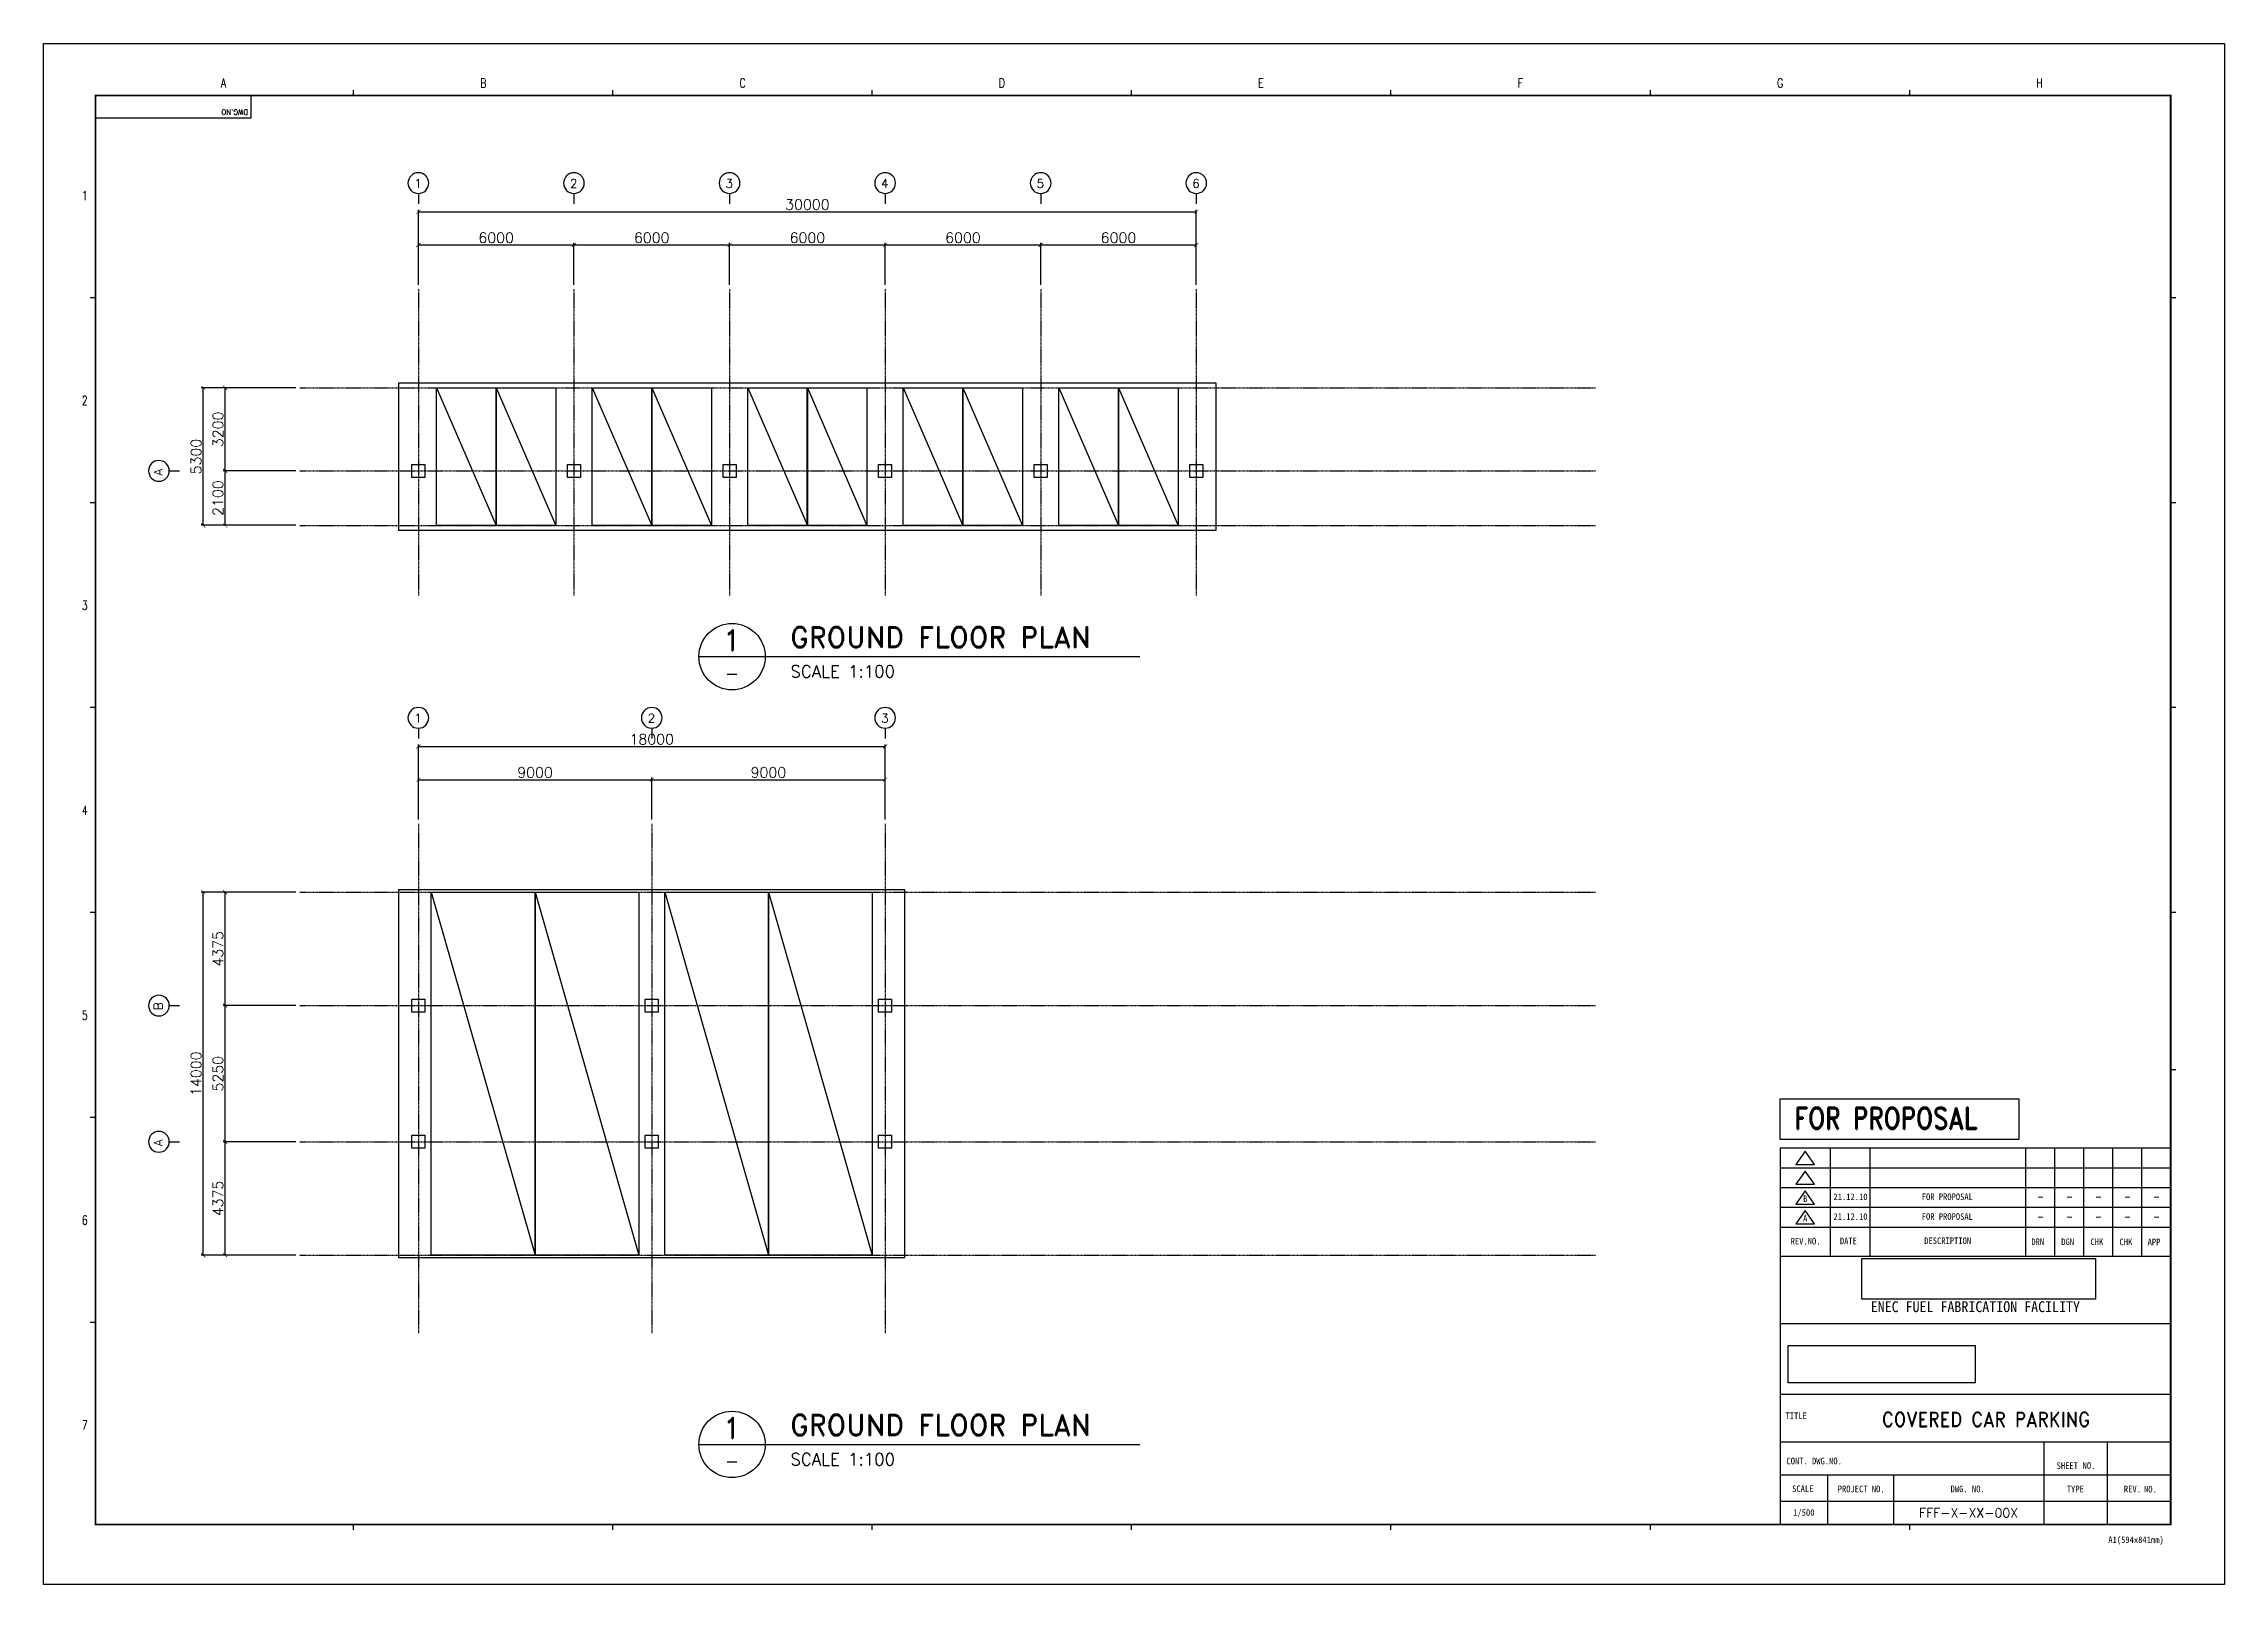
# Model space of a CAD drawing. Header units: millimetres. Extents: x -232466 to 399172, y -86855 to 307772.
# Drawn here: x -232466 to -148366, y -21543 to 37857 of the extents above; entities that cross this region are included whole.
import ezdxf
from ezdxf.enums import TextEntityAlignment as Align

# ---------------------------------------------------------------- set-up
doc = ezdxf.new("R2010")
doc.units = ezdxf.units.MM
doc.header["$XCLIPFRAME"] = 2
doc.linetypes.add('AXES', pattern=[50.8, 31.75, -6.35, 6.35, -6.35])
doc.linetypes.add('CENTER', pattern=[2, 1.25, -0.25, 0.25, -0.25])
doc.layers.add('0 외형선', color=3, linetype='Continuous', lineweight=25)
doc.layers.add('TEXT', color=7, linetype='Continuous', lineweight=15)
for name, color, linetype in [('Center Line', 1, 'CENTER'), ('COL', 2, 'Continuous'), ('dim', 7, 'Continuous'), ('SYM', 7, 'Continuous'), ('TEXT1', 7, 'Continuous'), ('TITLEBOX', 7, 'Continuous'), ('TXT', 2, 'Continuous')]:
    doc.layers.add(name, color=color, linetype=linetype)
doc.styles.add('RD20', font='ROMAND.SHX', dxfattribs={"width": 0.8, "height": 2})
doc.styles.add('RD6', font='ROMAND.shx', dxfattribs={"width": 0.83, "height": 6})
doc.styles.add('ROMAND', font='romand')
doc.styles.add('RomanS', font='romans.shx')
doc.styles.add('TBOX', font='romans.shx')
doc.styles.add('돋움체', font='')
doc.styles.get('돋움체').set_extended_font_data('DotumChe')
doc.dimstyles.new('HYUNDAI', dxfattribs={"dimscale": 120, "dimtxt": 3, "dimasz": 3, "dimexe": 1, "dimexo": 2, "dimgap": 1, "dimtad": 1, "dimdec": 0, "dimdsep": 46, "dimtxsty": 'RomanS', "dimcen": 0, "dimclrd": 256, "dimclre": 256, "dimclrt": 3, "dimadec": 0, "dimazin": 0, "dimtfac": 1, "dimtdec": 0, "dimtix": 1, "dimtmove": 2, "dimatfit": 3, "dimfxl": 1, "dimtvp": 1, "dimtolj": 1, "dimarcsym": 0})
picture_1 = doc.add_image_def('image1', size_in_pixel=(850, 283))
picture_2 = doc.add_image_def('image2.jpg', size_in_pixel=(500, 87))

msp = doc.modelspace()

# ---------------------------------------------------------------- texts
at = {"layer": 'SYM', "style": 'ROMAND'}
for p in [(-218170.1, 32295.8), (-218170.1, 11680.3)]:
    msp.add_text('1', height=336.4, dxfattribs=at).set_placement(p)
for s, p in [('A', (-227876.6, 21209.7)), ('B', (-227876.6, 594.2)), ('A', (-227876.6, -4655.8))]:
    msp.add_text(s, height=336.4, rotation=90, dxfattribs=at).set_placement(p)
at = {"layer": 'TEXT', "color": 7, "style": '돋움체'}
for s, height, p in [('B', 254.4, (-164530.6, -6669.4)), ('21.12.10', 254.4, (-162785.4, -6600)), ('FOR PROPOSAL', 254.396, (-159051, -6600)), ('A', 254.4, (-164530.6, -7432.6)), ('21.12.10', 254.4, (-162785.4, -7363.2)), ('FOR PROPOSAL', 254.396, (-159051, -7363.2))]:
    msp.add_text(s, height=height, dxfattribs=at).set_placement(p, align=Align.MIDDLE_CENTER)
msp.add_text('1/500', height=254.4, dxfattribs=at).set_placement((-164584.8, -18791.7), align=Align.MIDDLE)
at = {"layer": 'TEXT1', "color": 3, "style": 'ROMAND'}
for p in [(-205916.6, 14863.4), (-205916.6, -15508.4)]:
    msp.add_text('1', height=800, dxfattribs=at).set_placement(p, align=Align.MIDDLE_CENTER)
for s, height, p in [('GROUND FLOOR PLAN', 800, (-203676.6, 14573.2)), ('SCALE 1:100', 468, (-203665.2, 13417.6)), ('GROUND FLOOR PLAN', 800, (-203676.6, -15798.6)), ('SCALE 1:100', 468, (-203665.2, -16954.2))]:
    msp.add_text(s, height=height, dxfattribs=at).set_placement(p)
at = {"layer": 'TEXT1', "style": 'RomanS'}
for p in [(-205916.6, 13583.4), (-205916.6, -16788.4)]:
    msp.add_text('-', height=480, dxfattribs=at).set_placement(p, align=Align.MIDDLE_CENTER)
at = {"layer": 'TITLEBOX', "color": 4, "linetype": 'Continuous', "style": 'TBOX', "width": 0.75}
for s, p in [('A', (-225629.4, 36163.5)), ('B', (-215629.4, 36163.5)), ('C', (-205629.4, 36163.5)), ('D', (-195629.4, 36163.5)), ('E', (-185629.4, 36163.5)), ('F', (-175615.7, 36163.5)), ('G', (-165615.7, 36163.5)), ('H', (-155615.7, 36163.5)), ('1', (-230992.3, 31823.8)), ('2', (-230992.3, 23923.8)), ('3', (-230992.3, 16023.8)), ('4', (-230992.3, 8123.8)), ('5', (-230992.3, 223.8)), ('6', (-230992.3, -7676.2)), ('7', (-230992.3, -15576.2))]:
    msp.add_text(s, height=350, dxfattribs=at).set_placement(p)
at = {"layer": 'TITLEBOX', "style": 'ROMAND'}
msp.add_text('DWG.NO', height=200, rotation=180, dxfattribs=at).set_placement((-224581.9, 35316.8))
at = {"layer": 'TITLEBOX', "style": '돋움체'}
for s, height, p in [('REV.NO.', 254.4, (-165092.5, -8439.8)), ('REV.NO.', 254.4, (-165092.5, -8439.8)), ('DATE', 254.4, (-163194.3, -8429.6)), ('DATE', 254.4, (-163194.3, -8429.6)), ('DESCRIPTION', 254.396, (-159941.7, -8422.9)), ('DESCRIPTION', 254.396, (-159941.7, -8422.9)), ('DRN', 254.4, (-155811.4, -8462.8)), ('DRN', 254.4, (-155811.4, -8462.8)), ('DGN', 254.4, (-154657.6, -8462.8)), ('DGN', 254.4, (-154657.6, -8462.8)), ('CHK', 254.4, (-153531, -8462.8)), ('CHK', 254.4, (-153531, -8462.8)), ('CHK', 254.4, (-152410.6, -8465.6)), ('CHK', 254.4, (-152410.6, -8465.6)), ('APP', 254.4, (-151327, -8470.8)), ('APP', 254.4, (-151327, -8470.8)), ('TITLE', 254.4, (-165289.6, -15169.7)), ('TITLE', 254.4, (-165289.6, -15169.7)), ('CONT. DWG.NO.', 254.396, (-165255, -16914.4)), ('CONT. DWG.NO.', 254.396, (-165255, -16914.4)), ('SHEET', 254.4, (-154836.1, -17093.9)), ('SHEET', 254.4, (-154836.1, -17093.9)), ('NO.', 254.4, (-153833.6, -17090.1)), ('NO.', 254.4, (-153833.6, -17090.1)), ('SCALE', 254.4, (-165037.5, -17983.4)), ('SCALE', 254.4, (-165037.5, -17983.4)), ('PROJECT NO.', 254.396, (-163278.3, -17991)), ('PROJECT NO.', 254.396, (-163278.3, -17991)), ('DWG. NO.', 254.4, (-158924.5, -17991)), ('DWG. NO.', 254.4, (-158924.5, -17991)), ('TYPE', 254.4, (-154442.9, -17993.6)), ('TYPE', 254.4, (-154442.9, -17993.6)), ('REV.', 254.4, (-152241.5, -17996.3)), ('REV.', 254.4, (-152241.5, -17996.3)), ('NO.', 254.4, (-151465.1, -18001)), ('NO.', 254.4, (-151465.1, -18001))]:
    msp.add_text(s, height=height, dxfattribs=at).set_placement(p)
at = {"layer": 'TITLEBOX', "color": 3, "style": '돋움체'}
msp.add_text('ENEC FUEL FABRICATION FACILITY', height=416.189, dxfattribs=at).set_placement((-157970.6, -10837.7), align=Align.MIDDLE)
at = {"layer": 'TITLEBOX', "color": 0, "style": '돋움체'}
msp.add_text('A1(594x841mm)', height=254.396, dxfattribs=at).set_placement((-152842.8, -19950))
at = {"layer": 'TXT', "color": 30, "linetype": 'Continuous', "style": 'RD6', "width": 0.83}
msp.add_text('FOR PROPOSAL', height=835.501, dxfattribs=at).set_placement((-164950, -3987.5))
at = {"layer": 'TXT', "color": 7, "style": 'RD20', "width": 0.83}
for p in [(-155457.5, -6739.5), (-154339.1, -6739.5), (-153220.6, -6739.5), (-152102.1, -6739.5), (-150983.7, -6739.5), (-155457.5, -7502.7), (-154339.1, -7502.7), (-153220.6, -7502.7), (-152102.1, -7502.7), (-150983.7, -7502.7)]:
    msp.add_text('-', height=282.8, dxfattribs=at).set_placement(p, align=Align.CENTER)
at = {"layer": 'TXT', "color": 7, "style": 'ROMAND', "width": 0.9}
msp.add_text('COVERED CAR PARKING', height=565.517, dxfattribs=at).set_placement((-157561, -15180.9), align=Align.MIDDLE)
at = {"layer": 'TXT', "color": 7, "style": 'RD20'}
msp.add_text('FFF-X-XX-00X', height=353.448, dxfattribs=at).set_placement((-158231.8, -18962.1), align=Align.CENTER)

# ---------------------------------------------------------------- blocks, each defined once
blk = doc.blocks.new('_ArchTick')
at = {"color": 0, "linetype": 'ByBlock', "const_width": 0.15}
blk.add_lwpolyline([(-0.5, -0.5), (0.5, 0.5)], dxfattribs=at)
blk = doc.blocks.new('*D212')
at = {"layer": 'Defpoints', "color": 0}
for p in [(-226308, 24586), (-222583, 24586), (-222583, 19286)]:
    blk.add_point(p, dxfattribs=at)
at = {"layer": 'dim', "lineweight": -2}
for p, q in [((-222743, 24586), (-226388, 24586)), ((-226308, 19286), (-226308, 24586)), ((-222743, 19286), (-226388, 19286))]:
    blk.add_line(p, q, dxfattribs=at)
at = {"layer": 'dim', "lineweight": -2, "xscale": 160, "yscale": 160, "zscale": 160}
for p, rotation in [((-226308, 24586), 90), ((-226308, 19286), 270)]:
    blk.add_blockref('_ArchTick', p, dxfattribs=dict(at, rotation=rotation))
at = {"layer": 'dim', "color": 0, "insert": (-226588, 21936), "char_height": 400, "attachment_point": 5, "rotation": 90, "style": 'RomanS', "bg_fill": 3, "box_fill_scale": 1.1, "bg_fill_color": 257, "bg_fill_transparency": 0}
blk.add_mtext('\\A1;5300', dxfattribs=at)
blk = doc.blocks.new('*D213')
at = {"layer": 'Defpoints', "color": 0}
for p in [(-225463, 24586), (-222583, 24586), (-222583, 21386)]:
    blk.add_point(p, dxfattribs=at)
at = {"layer": 'dim', "lineweight": -2}
for p, q in [((-222743, 24586), (-225543, 24586)), ((-225463, 21386), (-225463, 24586)), ((-222743, 21386), (-225543, 21386))]:
    blk.add_line(p, q, dxfattribs=at)
at = {"layer": 'dim', "lineweight": -2, "xscale": 160, "yscale": 160, "zscale": 160}
for p, rotation in [((-225463, 24586), 90), ((-225463, 21386), 270)]:
    blk.add_blockref('_ArchTick', p, dxfattribs=dict(at, rotation=rotation))
at = {"layer": 'dim', "color": 0, "insert": (-225743, 22986), "char_height": 400, "attachment_point": 5, "rotation": 90, "style": 'RomanS', "bg_fill": 3, "box_fill_scale": 1.1, "bg_fill_color": 257, "bg_fill_transparency": 0}
blk.add_mtext('\\A1;3200', dxfattribs=at)
blk = doc.blocks.new('*D214')
at = {"layer": 'Defpoints', "color": 0}
for p in [(-212014, 30094), (-218014, 28395), (-212014, 28395)]:
    blk.add_point(p, dxfattribs=at)
at = {"layer": 'dim', "lineweight": -2}
for p, q in [((-218014, 28555), (-218014, 30174)), ((-218014, 30094), (-212014, 30094)), ((-212014, 28555), (-212014, 30174))]:
    blk.add_line(p, q, dxfattribs=at)
at = {"layer": 'dim', "lineweight": -2, "xscale": 160, "yscale": 160, "zscale": 160, "rotation": 180}
blk.add_blockref('_ArchTick', (-218014, 30094), dxfattribs=at)
at = {"layer": 'dim', "lineweight": -2, "xscale": 160, "yscale": 160, "zscale": 160}
blk.add_blockref('_ArchTick', (-212014, 30094), dxfattribs=at)
at = {"layer": 'dim', "color": 0, "insert": (-215014, 30374), "char_height": 400, "attachment_point": 5, "style": 'RomanS', "bg_fill": 3, "box_fill_scale": 1.1, "bg_fill_color": 257, "bg_fill_transparency": 0}
blk.add_mtext('\\A1;6000', dxfattribs=at)
blk = doc.blocks.new('주열')
at = {"layer": 'SYM'}
blk.add_line((0, 600), (0, 0), dxfattribs=at)
blk.add_circle((0, 1200), 600, dxfattribs=at)
blk = doc.blocks.new('*D215')
at = {"layer": 'Defpoints', "color": 0}
for p in [(-188014, 31373), (-218014, 28395), (-188014, 28395)]:
    blk.add_point(p, dxfattribs=at)
at = {"layer": 'dim', "lineweight": -2}
for p, q in [((-218014, 28555), (-218014, 31453)), ((-218014, 31373), (-188014, 31373)), ((-188014, 28555), (-188014, 31453))]:
    blk.add_line(p, q, dxfattribs=at)
at = {"layer": 'dim', "lineweight": -2, "xscale": 160, "yscale": 160, "zscale": 160, "rotation": 180}
blk.add_blockref('_ArchTick', (-218014, 31373), dxfattribs=at)
at = {"layer": 'dim', "lineweight": -2, "xscale": 160, "yscale": 160, "zscale": 160}
blk.add_blockref('_ArchTick', (-188014, 31373), dxfattribs=at)
at = {"layer": 'dim', "color": 0, "insert": (-203014, 31653), "char_height": 400, "attachment_point": 5, "style": 'RomanS', "bg_fill": 3, "box_fill_scale": 1.1, "bg_fill_color": 257, "bg_fill_transparency": 0}
blk.add_mtext('\\A1;30000', dxfattribs=at)
blk = doc.blocks.new('*D216')
at = {"layer": 'Defpoints', "color": 0}
for p in [(-222583, 21386), (-222583, 19286)]:
    blk.add_point(p, dxfattribs=at)
at = {"layer": 'dim', "lineweight": -2}
for p, q in [((-222743, 21386), (-225543, 21386)), ((-225463, 19286), (-225463, 21386)), ((-222743, 19286), (-225543, 19286))]:
    blk.add_line(p, q, dxfattribs=at)
at = {"layer": 'dim', "lineweight": -2, "xscale": 160, "yscale": 160, "zscale": 160}
for p, rotation in [((-225463, 21386), 90), ((-225463, 19286), 270)]:
    blk.add_blockref('_ArchTick', p, dxfattribs=dict(at, rotation=rotation))
at = {"layer": 'dim', "color": 0, "insert": (-225743, 20336), "char_height": 400, "attachment_point": 5, "rotation": 90, "style": 'RomanS', "bg_fill": 3, "box_fill_scale": 1.1, "bg_fill_color": 257, "bg_fill_transparency": 0}
blk.add_mtext('\\A1;2100', dxfattribs=at)
at = {"layer": 'Defpoints', "color": 0}
blk.add_point((-225463, 21386), dxfattribs=at)
blk = doc.blocks.new('*D217')
at = {"layer": 'Defpoints', "color": 0}
for p in [(-206014, 30094), (-212014, 28395), (-206014, 28395)]:
    blk.add_point(p, dxfattribs=at)
at = {"layer": 'dim', "lineweight": -2}
for p, q in [((-212014, 28555), (-212014, 30174)), ((-212014, 30094), (-206014, 30094)), ((-206014, 28555), (-206014, 30174))]:
    blk.add_line(p, q, dxfattribs=at)
at = {"layer": 'dim', "lineweight": -2, "xscale": 160, "yscale": 160, "zscale": 160, "rotation": 180}
blk.add_blockref('_ArchTick', (-212014, 30094), dxfattribs=at)
at = {"layer": 'dim', "lineweight": -2, "xscale": 160, "yscale": 160, "zscale": 160}
blk.add_blockref('_ArchTick', (-206014, 30094), dxfattribs=at)
at = {"layer": 'dim', "color": 0, "insert": (-209014, 30374), "char_height": 400, "attachment_point": 5, "style": 'RomanS', "bg_fill": 3, "box_fill_scale": 1.1, "bg_fill_color": 257, "bg_fill_transparency": 0}
blk.add_mtext('\\A1;6000', dxfattribs=at)
blk = doc.blocks.new('*D218')
at = {"layer": 'Defpoints', "color": 0}
for p in [(-200014, 30094), (-206014, 28395), (-200014, 28395)]:
    blk.add_point(p, dxfattribs=at)
at = {"layer": 'dim', "lineweight": -2}
for p, q in [((-206014, 28555), (-206014, 30174)), ((-206014, 30094), (-200014, 30094)), ((-200014, 28555), (-200014, 30174))]:
    blk.add_line(p, q, dxfattribs=at)
at = {"layer": 'dim', "lineweight": -2, "xscale": 160, "yscale": 160, "zscale": 160, "rotation": 180}
blk.add_blockref('_ArchTick', (-206014, 30094), dxfattribs=at)
at = {"layer": 'dim', "lineweight": -2, "xscale": 160, "yscale": 160, "zscale": 160}
blk.add_blockref('_ArchTick', (-200014, 30094), dxfattribs=at)
at = {"layer": 'dim', "color": 0, "insert": (-203014, 30374), "char_height": 400, "attachment_point": 5, "style": 'RomanS', "bg_fill": 3, "box_fill_scale": 1.1, "bg_fill_color": 257, "bg_fill_transparency": 0}
blk.add_mtext('\\A1;6000', dxfattribs=at)
blk = doc.blocks.new('*D219')
at = {"layer": 'Defpoints', "color": 0}
for p in [(-194014, 30094), (-200014, 28395), (-194014, 28395)]:
    blk.add_point(p, dxfattribs=at)
at = {"layer": 'dim', "lineweight": -2}
for p, q in [((-200014, 28555), (-200014, 30174)), ((-200014, 30094), (-194014, 30094)), ((-194014, 28555), (-194014, 30174))]:
    blk.add_line(p, q, dxfattribs=at)
at = {"layer": 'dim', "lineweight": -2, "xscale": 160, "yscale": 160, "zscale": 160, "rotation": 180}
blk.add_blockref('_ArchTick', (-200014, 30094), dxfattribs=at)
at = {"layer": 'dim', "lineweight": -2, "xscale": 160, "yscale": 160, "zscale": 160}
blk.add_blockref('_ArchTick', (-194014, 30094), dxfattribs=at)
at = {"layer": 'dim', "color": 0, "insert": (-197014, 30374), "char_height": 400, "attachment_point": 5, "style": 'RomanS', "bg_fill": 3, "box_fill_scale": 1.1, "bg_fill_color": 257, "bg_fill_transparency": 0}
blk.add_mtext('\\A1;6000', dxfattribs=at)
blk = doc.blocks.new('*D220')
at = {"layer": 'Defpoints', "color": 0}
for p in [(-188014, 30094), (-194014, 28395), (-188014, 28395)]:
    blk.add_point(p, dxfattribs=at)
at = {"layer": 'dim', "lineweight": -2}
for p, q in [((-194014, 28555), (-194014, 30174)), ((-194014, 30094), (-188014, 30094)), ((-188014, 28555), (-188014, 30174))]:
    blk.add_line(p, q, dxfattribs=at)
at = {"layer": 'dim', "lineweight": -2, "xscale": 160, "yscale": 160, "zscale": 160, "rotation": 180}
blk.add_blockref('_ArchTick', (-194014, 30094), dxfattribs=at)
at = {"layer": 'dim', "lineweight": -2, "xscale": 160, "yscale": 160, "zscale": 160}
blk.add_blockref('_ArchTick', (-188014, 30094), dxfattribs=at)
at = {"layer": 'dim', "color": 0, "insert": (-191014, 30374), "char_height": 400, "attachment_point": 5, "style": 'RomanS', "bg_fill": 3, "box_fill_scale": 1.1, "bg_fill_color": 257, "bg_fill_transparency": 0}
blk.add_mtext('\\A1;6000', dxfattribs=at)
blk = doc.blocks.new('*D221')
at = {"layer": 'Defpoints', "color": 0}
for p in [(-226308, 5145), (-222583, 5145), (-222583, -8855)]:
    blk.add_point(p, dxfattribs=at)
at = {"layer": 'dim', "lineweight": -2}
for p, q in [((-222743, 5145), (-226388, 5145)), ((-226308, -8855), (-226308, 5145)), ((-222743, -8855), (-226388, -8855))]:
    blk.add_line(p, q, dxfattribs=at)
at = {"layer": 'dim', "lineweight": -2, "xscale": 160, "yscale": 160, "zscale": 160}
for p, rotation in [((-226308, 5145), 90), ((-226308, -8855), 270)]:
    blk.add_blockref('_ArchTick', p, dxfattribs=dict(at, rotation=rotation))
at = {"layer": 'dim', "color": 0, "insert": (-226588, -1855), "char_height": 400, "attachment_point": 5, "rotation": 90, "style": 'RomanS', "bg_fill": 3, "box_fill_scale": 1.1, "bg_fill_color": 257, "bg_fill_transparency": 0}
blk.add_mtext('\\A1;14000', dxfattribs=at)
blk = doc.blocks.new('*D222')
at = {"layer": 'Defpoints', "color": 0}
for p in [(-225463, 5145), (-222583, 5145), (-222583, 770)]:
    blk.add_point(p, dxfattribs=at)
at = {"layer": 'dim', "lineweight": -2}
for p, q in [((-222743, 5145), (-225543, 5145)), ((-225463, 770), (-225463, 5145)), ((-222743, 770), (-225543, 770))]:
    blk.add_line(p, q, dxfattribs=at)
at = {"layer": 'dim', "lineweight": -2, "xscale": 160, "yscale": 160, "zscale": 160}
for p, rotation in [((-225463, 5145), 90), ((-225463, 770), 270)]:
    blk.add_blockref('_ArchTick', p, dxfattribs=dict(at, rotation=rotation))
at = {"layer": 'dim', "color": 0, "insert": (-225743, 2958), "char_height": 400, "attachment_point": 5, "rotation": 90, "style": 'RomanS', "bg_fill": 3, "box_fill_scale": 1.1, "bg_fill_color": 257, "bg_fill_transparency": 0}
blk.add_mtext('\\A1;4375', dxfattribs=at)
blk = doc.blocks.new('*D223')
at = {"layer": 'Defpoints', "color": 0}
for p in [(-209014, 9478), (-218014, 7780), (-209014, 7780)]:
    blk.add_point(p, dxfattribs=at)
at = {"layer": 'dim', "lineweight": -2}
for p, q in [((-218014, 7940), (-218014, 9558)), ((-218014, 9478), (-209014, 9478)), ((-209014, 7940), (-209014, 9558))]:
    blk.add_line(p, q, dxfattribs=at)
at = {"layer": 'dim', "lineweight": -2, "xscale": 160, "yscale": 160, "zscale": 160, "rotation": 180}
blk.add_blockref('_ArchTick', (-218014, 9478), dxfattribs=at)
at = {"layer": 'dim', "lineweight": -2, "xscale": 160, "yscale": 160, "zscale": 160}
blk.add_blockref('_ArchTick', (-209014, 9478), dxfattribs=at)
at = {"layer": 'dim', "color": 0, "insert": (-213514, 9758), "char_height": 400, "attachment_point": 5, "style": 'RomanS', "bg_fill": 3, "box_fill_scale": 1.1, "bg_fill_color": 257, "bg_fill_transparency": 0}
blk.add_mtext('\\A1;9000', dxfattribs=at)
blk = doc.blocks.new('*D224')
at = {"layer": 'Defpoints', "color": 0}
for p in [(-200014, 10758), (-218014, 7780), (-200014, 7780)]:
    blk.add_point(p, dxfattribs=at)
at = {"layer": 'dim', "lineweight": -2}
for p, q in [((-218014, 7940), (-218014, 10838)), ((-218014, 10758), (-200014, 10758)), ((-200014, 7940), (-200014, 10838))]:
    blk.add_line(p, q, dxfattribs=at)
at = {"layer": 'dim', "lineweight": -2, "xscale": 160, "yscale": 160, "zscale": 160, "rotation": 180}
blk.add_blockref('_ArchTick', (-218014, 10758), dxfattribs=at)
at = {"layer": 'dim', "lineweight": -2, "xscale": 160, "yscale": 160, "zscale": 160}
blk.add_blockref('_ArchTick', (-200014, 10758), dxfattribs=at)
at = {"layer": 'dim', "color": 0, "insert": (-209014, 11038), "char_height": 400, "attachment_point": 5, "style": 'RomanS', "bg_fill": 3, "box_fill_scale": 1.1, "bg_fill_color": 257, "bg_fill_transparency": 0}
blk.add_mtext('\\A1;18000', dxfattribs=at)
blk = doc.blocks.new('*D225')
at = {"layer": 'Defpoints', "color": 0}
for p in [(-225463, 770), (-222583, 770), (-222583, -4480)]:
    blk.add_point(p, dxfattribs=at)
at = {"layer": 'dim', "lineweight": -2}
for p, q in [((-222743, 770), (-225543, 770)), ((-225463, -4480), (-225463, 770)), ((-222743, -4480), (-225543, -4480))]:
    blk.add_line(p, q, dxfattribs=at)
at = {"layer": 'dim', "lineweight": -2, "xscale": 160, "yscale": 160, "zscale": 160}
for p, rotation in [((-225463, 770), 90), ((-225463, -4480), 270)]:
    blk.add_blockref('_ArchTick', p, dxfattribs=dict(at, rotation=rotation))
at = {"layer": 'dim', "color": 0, "insert": (-225743, -1855), "char_height": 400, "attachment_point": 5, "rotation": 90, "style": 'RomanS', "bg_fill": 3, "box_fill_scale": 1.1, "bg_fill_color": 257, "bg_fill_transparency": 0}
blk.add_mtext('\\A1;5250', dxfattribs=at)
blk = doc.blocks.new('*D226')
at = {"layer": 'Defpoints', "color": 0}
for p in [(-200014, 9478), (-209014, 7780), (-200014, 7780)]:
    blk.add_point(p, dxfattribs=at)
at = {"layer": 'dim', "lineweight": -2}
for p, q in [((-209014, 7940), (-209014, 9558)), ((-209014, 9478), (-200014, 9478)), ((-200014, 7940), (-200014, 9558))]:
    blk.add_line(p, q, dxfattribs=at)
at = {"layer": 'dim', "lineweight": -2, "xscale": 160, "yscale": 160, "zscale": 160, "rotation": 180}
blk.add_blockref('_ArchTick', (-209014, 9478), dxfattribs=at)
at = {"layer": 'dim', "lineweight": -2, "xscale": 160, "yscale": 160, "zscale": 160}
blk.add_blockref('_ArchTick', (-200014, 9478), dxfattribs=at)
at = {"layer": 'dim', "color": 0, "insert": (-204514, 9758), "char_height": 400, "attachment_point": 5, "style": 'RomanS', "bg_fill": 3, "box_fill_scale": 1.1, "bg_fill_color": 257, "bg_fill_transparency": 0}
blk.add_mtext('\\A1;9000', dxfattribs=at)
blk = doc.blocks.new('*D227')
at = {"layer": 'Defpoints', "color": 0}
for p in [(-225463, -4480), (-222583, -4480), (-222583, -8855)]:
    blk.add_point(p, dxfattribs=at)
at = {"layer": 'dim', "lineweight": -2}
for p, q in [((-222743, -4480), (-225543, -4480)), ((-225463, -8855), (-225463, -4480)), ((-222743, -8855), (-225543, -8855))]:
    blk.add_line(p, q, dxfattribs=at)
at = {"layer": 'dim', "lineweight": -2, "xscale": 160, "yscale": 160, "zscale": 160}
for p, rotation in [((-225463, -4480), 90), ((-225463, -8855), 270)]:
    blk.add_blockref('_ArchTick', p, dxfattribs=dict(at, rotation=rotation))
at = {"layer": 'dim', "color": 0, "insert": (-225743, -6667), "char_height": 400, "attachment_point": 5, "rotation": 90, "style": 'RomanS', "bg_fill": 3, "box_fill_scale": 1.1, "bg_fill_color": 257, "bg_fill_transparency": 0}
blk.add_mtext('\\A1;4375', dxfattribs=at)

# ---------------------------------------------------------------- linework, layer by layer
for p, q in [((-217314.2, 24585.6), (-215013.8, 19285.6)), ((-215013.8, 24585.6), (-212713.4, 19285.6)), ((-211314.2, 24585.6), (-209013.8, 19285.6)), ((-209013.8, 24585.6), (-206713.4, 19285.6)), ((-205314.2, 24585.6), (-203013.8, 19285.6)), ((-203013.8, 24585.6), (-200713.4, 19285.6)), ((-199314.2, 24585.6), (-197013.8, 19285.6)), ((-197013.8, 24585.6), (-194713.4, 19285.6)), ((-193314.2, 24585.6), (-191013.8, 19285.6)), ((-191013.8, 24585.6), (-188713.4, 19285.6)), ((-217514.5, 5145.1), (-213514.5, -8854.9)), ((-213514.5, 5145.1), (-209514.6, -8854.9)), ((-208514.5, 5145.1), (-204514.5, -8854.9)), ((-204514.5, 5145.1), (-200514.6, -8854.9)), ((-150440.4, -18333.8), (-150440.4, -19249.6))]:
    msp.add_line(p, q)
for points in [[(-217314.5, 24585.6), (-215013.8, 24585.6), (-215013.8, 19285.6), (-217314.5, 19285.6)], [(-215014.5, 24585.6), (-212713.4, 24585.6), (-212713.4, 19285.6), (-215014.5, 19285.6)], [(-211314.5, 24585.6), (-209013.8, 24585.6), (-209013.8, 19285.6), (-211314.5, 19285.6)], [(-209014.5, 24585.6), (-206713.4, 24585.6), (-206713.4, 19285.6), (-209014.5, 19285.6)], [(-205314.5, 24585.6), (-203013.8, 24585.6), (-203013.8, 19285.6), (-205314.5, 19285.6)], [(-203014.5, 24585.6), (-200713.4, 24585.6), (-200713.4, 19285.6), (-203014.5, 19285.6)], [(-199314.5, 24585.6), (-197013.8, 24585.6), (-197013.8, 19285.6), (-199314.5, 19285.6)], [(-197014.5, 24585.6), (-194713.4, 24585.6), (-194713.4, 19285.6), (-197014.5, 19285.6)], [(-193314.5, 24585.6), (-191013.8, 24585.6), (-191013.8, 19285.6), (-193314.5, 19285.6)], [(-191014.5, 24585.6), (-188713.4, 24585.6), (-188713.4, 19285.6), (-191014.5, 19285.6)], [(-217514.5, 5145.1), (-213514.5, 5145.1), (-213514.5, -8854.9), (-217514.5, -8854.9)], [(-213514.5, 5145.1), (-209514.5, 5145.1), (-209514.5, -8854.9), (-213514.5, -8854.9)], [(-208514.5, 5145.1), (-204514.5, 5145.1), (-204514.5, -8854.9), (-208514.5, -8854.9)], [(-204514.5, 5145.1), (-200514.5, 5145.1), (-200514.5, -8854.9), (-204514.5, -8854.9)]]:
    msp.add_lwpolyline(points, close=True)
for points in [[(-207196.6, 14223.4), (-190196.6, 14223.4)], [(-207196.6, -16148.4), (-190196.6, -16148.4)]]:
    msp.add_lwpolyline(points)
for centre in [(-205916.6, 14223.4), (-205916.6, -16148.4)]:
    msp.add_circle(centre, 1280)
at = {"layer": '0 외형선', "linetype": 'Continuous'}
for points in [[(-218764.5, 24785.6), (-187264.5, 24785.6), (-187264.5, 19085.6), (-218764.5, 19085.6)], [(-218763.3, 5245.1), (-199264.5, 5245.1), (-199264.5, -8954.9), (-218763.3, -8954.9)]]:
    msp.add_lwpolyline(points, close=True, dxfattribs=at)
at = {"layer": 'Center Line', "linetype": 'AXES'}
for p, q in [((-218014.5, 28395.3), (-218014.5, 16585.6)), ((-218014.5, 7779.8), (-218014.5, -11854.9))]:
    msp.add_line(p, q, dxfattribs=at)
at = {"layer": 'COL'}
for points in [[(-218264.5, 21135.6), (-218264.5, 21635.6), (-217764.5, 21635.6), (-217764.5, 21135.6)], [(-212264.5, 21135.6), (-212264.5, 21635.6), (-211764.5, 21635.6), (-211764.5, 21135.6)], [(-206264.5, 21135.6), (-206264.5, 21635.6), (-205764.5, 21635.6), (-205764.5, 21135.6)], [(-200264.5, 21135.6), (-200264.5, 21635.6), (-199764.5, 21635.6), (-199764.5, 21135.6)], [(-194264.5, 21135.6), (-194264.5, 21635.6), (-193764.5, 21635.6), (-193764.5, 21135.6)], [(-188264.5, 21135.6), (-188264.5, 21635.6), (-187764.5, 21635.6), (-187764.5, 21135.6)], [(-218264.5, 520.1), (-218264.5, 1020.1), (-217764.5, 1020.1), (-217764.5, 520.1)], [(-209264.5, 520.1), (-209264.5, 1020.1), (-208764.5, 1020.1), (-208764.5, 520.1)], [(-200264.5, 520.1), (-200264.5, 1020.1), (-199764.5, 1020.1), (-199764.5, 520.1)], [(-218264.5, -4729.9), (-218264.5, -4229.9), (-217764.5, -4229.9), (-217764.5, -4729.9)], [(-209264.5, -4729.9), (-209264.5, -4229.9), (-208764.5, -4229.9), (-208764.5, -4729.9)], [(-200264.5, -4729.9), (-200264.5, -4229.9), (-199764.5, -4229.9), (-199764.5, -4729.9)]]:
    msp.add_lwpolyline(points, close=True, dxfattribs=at)
at = {"layer": 'TITLEBOX', "color": 4, "linetype": 'Continuous'}
for p, q in [((-220516.4, 35857), (-220516.4, 36057)), ((-220516.4, 35857), (-220516.4, 36057)), ((-210516.4, 35857), (-210516.4, 36057)), ((-210516.4, 35857), (-210516.4, 36057)), ((-200516.4, 35857), (-200516.4, 36057)), ((-200516.4, 35857), (-200516.4, 36057)), ((-190516.4, 35857), (-190516.4, 36057)), ((-190516.4, 35857), (-190516.4, 36057)), ((-180516.4, 35857), (-180516.4, 36057)), ((-180516.4, 35857), (-180516.4, 36057)), ((-170502.8, 35857), (-170502.8, 36057)), ((-170502.8, 35857), (-170502.8, 36057)), ((-160502.8, 35857), (-160502.8, 36057)), ((-160502.8, 35857), (-160502.8, 36057)), ((-230466.4, 28057), (-230666.4, 28057)), ((-150240.4, 28057), (-150440.4, 28057)), ((-230466.4, 20157), (-230666.4, 20157)), ((-150240.4, 20157), (-150440.4, 20157)), ((-230466.4, 12257), (-230666.4, 12257)), ((-150240.4, 12257), (-150440.4, 12257)), ((-230466.4, 4357), (-230666.4, 4357)), ((-150240.4, 4357), (-150440.4, 4357)), ((-150240.4, -1705.7), (-150440.4, -1705.7)), ((-230466.4, -3543), (-230666.4, -3543)), ((-230466.4, -11443), (-230666.4, -11443)), ((-220516.4, -19443.2), (-220516.4, -19243.2)), ((-220516.4, -19443.2), (-220516.4, -19243.2)), ((-210516.4, -19443.2), (-210516.4, -19243.2)), ((-210516.4, -19443.2), (-210516.4, -19243.2)), ((-200516.4, -19443.2), (-200516.4, -19243.2)), ((-200516.4, -19443.2), (-200516.4, -19243.2)), ((-190516.4, -19443.2), (-190516.4, -19243.2)), ((-190516.4, -19443.2), (-190516.4, -19243.2)), ((-180516.4, -19443.2), (-180516.4, -19243.2)), ((-180516.4, -19443.2), (-180516.4, -19243.2)), ((-170502.8, -19443.2), (-170502.8, -19243.2)), ((-170502.8, -19443.2), (-170502.8, -19243.2)), ((-160502.8, -19443.2), (-160502.8, -19243.2))]:
    msp.add_line(p, q, dxfattribs=at)
at = {"layer": 'TITLEBOX', "color": 30, "linetype": 'Continuous'}
for p, q in [((-165500.7, -2827.8), (-156289.3, -2827.8)), ((-165500.7, -4390.5), (-165500.7, -2827.8)), ((-156289.3, -2827.8), (-156289.3, -4390.5)), ((-156289.3, -4390.5), (-165500.7, -4390.5)), ((-160502.8, -19443.2), (-160502.8, -19243.2))]:
    msp.add_line(p, q, dxfattribs=at)
at = {"layer": 'TITLEBOX'}
for p, q in [((-165500.7, -4716.3), (-150440.4, -4716.3)), ((-165500.7, -4716.3), (-165500.7, -19249.6)), ((-165500.7, -4716.3), (-150440.4, -4716.3)), ((-165500.7, -4716.3), (-165500.7, -19249.6)), ((-164534, -4843.5), (-164890.1, -5352.3)), ((-164534, -4843.5), (-164890.1, -5352.3)), ((-164177.8, -5352.3), (-164534, -4843.5)), ((-164177.8, -5352.3), (-164534, -4843.5)), ((-163567.3, -4716.3), (-163567.3, -8888.4)), ((-163567.3, -4716.3), (-163567.3, -8888.4)), ((-162040.9, -4716.3), (-162040.9, -8888.4)), ((-162040.9, -4716.3), (-162040.9, -8888.4)), ((-156032.7, -4720), (-156032.7, -8888.4)), ((-156032.7, -4720), (-156032.7, -8888.4)), ((-154914.3, -4720), (-154914.3, -8888.4)), ((-154914.3, -4720), (-154914.3, -8888.4)), ((-153795.8, -4720), (-153795.8, -8888.4)), ((-153795.8, -4720), (-153795.8, -8888.4)), ((-152677.3, -4720), (-152677.3, -8888.4)), ((-152677.3, -4720), (-152677.3, -8888.4)), ((-151558.9, -4720), (-151558.9, -8888.4)), ((-151558.9, -4720), (-151558.9, -8888.4)), ((-165500.7, -5479.5), (-150440.4, -5479.5)), ((-165500.7, -5479.5), (-150440.4, -5479.5)), ((-164890.1, -5352.3), (-164177.8, -5352.3)), ((-164890.1, -5352.3), (-164177.8, -5352.3)), ((-164534, -5606.7), (-164890.1, -6115.5)), ((-164534, -5606.7), (-164890.1, -6115.5)), ((-164177.8, -6115.5), (-164534, -5606.7)), ((-164177.8, -6115.5), (-164534, -5606.7)), ((-165500.7, -6242.7), (-150440.4, -6242.7)), ((-165500.7, -6242.7), (-150440.4, -6242.7)), ((-164890.1, -6115.5), (-164177.8, -6115.5)), ((-164890.1, -6115.5), (-164177.8, -6115.5)), ((-164534, -6369.9), (-164890.1, -6878.7)), ((-164534, -6369.9), (-164890.1, -6878.7)), ((-164177.8, -6878.7), (-164534, -6369.9)), ((-164177.8, -6878.7), (-164534, -6369.9)), ((-165500.7, -7005.9), (-150440.4, -7005.9)), ((-165500.7, -7005.9), (-150440.4, -7005.9)), ((-164890.1, -6878.7), (-164177.8, -6878.7)), ((-164890.1, -6878.7), (-164177.8, -6878.7)), ((-164534, -7133.1), (-164890.1, -7641.9)), ((-164534, -7133.1), (-164890.1, -7641.9)), ((-164177.8, -7641.9), (-164534, -7133.1)), ((-164177.8, -7641.9), (-164534, -7133.1)), ((-165500.7, -7769.1), (-150440.4, -7769.1)), ((-165500.7, -7769.1), (-150440.4, -7769.1)), ((-164890.1, -7641.9), (-164177.8, -7641.9)), ((-164890.1, -7641.9), (-164177.8, -7641.9)), ((-165500.7, -8888.4), (-150440.4, -8888.4)), ((-165500.7, -8888.4), (-150440.4, -8888.4)), ((-165500.7, -11487.5), (-150440.4, -11487.5)), ((-165500.7, -11487.5), (-150440.4, -11487.5)), ((-165500.7, -14212.6), (-150440.4, -14212.6)), ((-165500.7, -14212.6), (-150440.4, -14212.6)), ((-165500.7, -16044.2), (-150440.4, -16044.2)), ((-165500.7, -16044.2), (-150440.4, -16044.2)), ((-155324.8, -16044.2), (-155324.8, -19249.6)), ((-155324.8, -16044.2), (-155324.8, -19249.6)), ((-152882.6, -16044.2), (-152882.6, -19249.6)), ((-152882.6, -16044.2), (-152882.6, -19249.6)), ((-165500.7, -17316.2), (-150440.4, -17316.2)), ((-165500.7, -17316.2), (-150440.4, -17316.2)), ((-163669, -17316.2), (-163669, -19249.6)), ((-163669, -17316.2), (-163669, -19249.6)), ((-161125.1, -17316.2), (-161125.1, -19249.6)), ((-161125.1, -17316.2), (-161125.1, -19249.6)), ((-165500.7, -18333.8), (-150440.4, -18333.8)), ((-165500.7, -18333.8), (-150440.4, -18333.8))]:
    msp.add_line(p, q, dxfattribs=at)
at = {"layer": 'TITLEBOX', "color": 30}
msp.add_line((-150440.4, -19249.6), (-150440.4, -19234.5), dxfattribs=at)
at = {"layer": 'TITLEBOX', "color": 7}
msp.add_lwpolyline([(-232466.4, 37857), (-148366.4, 37857), (-148366.4, -21543), (-232466.4, -21543)], close=True, dxfattribs=at)
at = {"layer": 'TITLEBOX', "color": 4, "const_width": 70}
msp.add_lwpolyline([(-230466.4, 35857), (-150440.4, 35857), (-150440.4, -19234.5), (-230466.4, -19234.5)], close=True, dxfattribs=at)
at = {"layer": 'TITLEBOX'}
msp.add_lwpolyline([(-230466.4, 34991.1), (-224466.4, 34991.1), (-224466.4, 35857)], dxfattribs=at)

# ---------------------------------------------------------------- block references
at = {"layer": 'SYM', "xscale": -0.6666666666666666, "yscale": 0.6666666666666666, "zscale": 0.6666666666666666, "rotation": 359.9999999999999}
for p in [(-218014.5, 31680), (-218014.5, 11064.5)]:
    msp.add_blockref('주열', p, dxfattribs=at)

msp.set_redraw_order([(e.dxf.handle, doc.entitydb.next_handle()) for e in msp.query("TEXT MTEXT ATTDEF DIMENSION ARC_DIMENSION")])  # texts and dimensions are drawn at this point

# ---------------------------------------------------------------- pictures from other files: only their frames are drawn
image = msp.add_image(picture_2, insert=(-162352.3, -10543.6), size_in_units=(9015.9, 1568.8))
image.dxf.flags = 7
image = msp.add_image(picture_1, insert=(-165325.5, -14403.3), size_in_units=(7427.9, 2473.1))
image.set_boundary_path([(15.17, 45.797), (840.684, 210.9)])

# ---------------------------------------------------------------- next in the draw order: dimensions: what is measured, and where the dimension line sits
at = {"layer": 'dim'}
for base, p1, p2, picture, middle in [((-212014.5, 30093.6), (-218014.5, 28395.3), (-212014.5, 28395.3), '*D214', (-215014.5, 30373.6)), ((-209014.5, 9478.1), (-218014.5, 7779.8), (-209014.5, 7779.8), '*D223', (-213514.5, 9758.1))]:
    dim = msp.add_linear_dim(base=base, p1=p1, p2=p2, dimstyle='HYUNDAI', override={"dimscale": 80, "dimtxt": 5, "dimasz": 2, "dimpost": '\\X', "dimblk1": 'ArchTick', "dimblk2": 'ArchTick', "dimsah": 1, "dimclrt": 0, "dimtfill": 1}, dxfattribs=at)
    dim.commit()
    dim.dimension.update_dxf_attribs({"geometry": picture, "text_midpoint": middle})
for base, p1, p2, picture, middle in [((-226307.8, 24585.6), (-222583, 19285.6), (-222583, 24585.6), '*D212', (-226587.8, 21935.6)), ((-226307.8, 5145.1), (-222583, -8854.9), (-222583, 5145.1), '*D221', (-226587.8, -1854.9))]:
    dim = msp.add_linear_dim(base=base, p1=p1, p2=p2, angle=90, dimstyle='HYUNDAI', override={"dimscale": 80, "dimtxt": 5, "dimasz": 2, "dimpost": '\\X', "dimblk1": 'ArchTick', "dimblk2": 'ArchTick', "dimsah": 1, "dimclrt": 0, "dimtfill": 1}, dxfattribs=at)
    dim.commit()
    dim.dimension.update_dxf_attribs({"geometry": picture, "text_midpoint": middle})

# ---------------------------------------------------------------- next in the draw order: linework, layer by layer
at = {"layer": 'Center Line', "linetype": 'AXES'}
msp.add_line((-222583, -8854.9), (-172597.4, -8854.9), dxfattribs=at)

# ---------------------------------------------------------------- next in the draw order: block references
at = {"layer": 'SYM', "xscale": -0.6666666666666666, "yscale": 0.6666666666666666, "zscale": 0.6666666666666666}
for p, rotation in [((-227220.8, 21385.6), 89.99999999999962), ((-227220.8, 770.1), 89.99999999999959), ((-227220.8, -4479.9), 89.99999999999959)]:
    msp.add_blockref('주열', p, dxfattribs=dict(at, rotation=rotation))

# ---------------------------------------------------------------- next in the draw order: dimensions: what is measured, and where the dimension line sits
at = {"layer": 'dim'}
for base, p1, p2, picture, middle in [((-188014.5, 31373.2), (-218014.5, 28395.3), (-188014.5, 28395.3), '*D215', (-203014.5, 31653.2)), ((-200014.2, 10757.7), (-218014.5, 7779.8), (-200014.2, 7779.8), '*D224', (-209014.3, 11037.7))]:
    dim = msp.add_linear_dim(base=base, p1=p1, p2=p2, dimstyle='HYUNDAI', override={"dimscale": 80, "dimtxt": 5, "dimasz": 2, "dimpost": '\\X', "dimblk1": 'ArchTick', "dimblk2": 'ArchTick', "dimsah": 1, "dimclrt": 0, "dimtfill": 1}, dxfattribs=at)
    dim.commit()
    dim.dimension.update_dxf_attribs({"geometry": picture, "text_midpoint": middle})
for base, p1, p2, picture, middle in [((-225463, 24585.6), (-222583, 21385.6), (-222583, 24585.6), '*D213', (-225743, 22985.6)), ((-225463, 5145.1), (-222583, 770.1), (-222583, 5145.1), '*D222', (-225743, 2957.6))]:
    dim = msp.add_linear_dim(base=base, p1=p1, p2=p2, angle=90, dimstyle='HYUNDAI', override={"dimscale": 80, "dimtxt": 5, "dimasz": 2, "dimpost": '\\X', "dimblk1": 'ArchTick', "dimblk2": 'ArchTick', "dimsah": 1, "dimclrt": 0, "dimtfill": 1}, dxfattribs=at)
    dim.commit()
    dim.dimension.update_dxf_attribs({"geometry": picture, "text_midpoint": middle})

# ---------------------------------------------------------------- next in the draw order: linework, layer by layer
at = {"layer": 'Center Line', "linetype": 'AXES'}
for p, q in [((-212014.5, 28395.3), (-212014.5, 16585.6)), ((-206014.5, 28395.3), (-206014.5, 16585.6)), ((-200014.5, 28395.3), (-200014.5, 16585.6)), ((-194014.5, 28395.3), (-194014.5, 16585.6)), ((-188014.5, 28395.3), (-188014.5, 16585.6)), ((-222583, 24585.6), (-172597.4, 24585.6)), ((-200014.5, 7779.8), (-200014.5, -11854.9)), ((-222583, 5145.1), (-172597.4, 5145.1))]:
    msp.add_line(p, q, dxfattribs=at)

# ---------------------------------------------------------------- next in the draw order: block references
at = {"layer": 'SYM', "xscale": -0.6666666666666666, "yscale": 0.6666666666666666, "zscale": 0.6666666666666666, "rotation": 359.9999999999999}
for p in [(-212014.5, 31680), (-206014.5, 31680), (-200014.5, 31680), (-194014.5, 31680), (-188014.5, 31680), (-209014.5, 11064.5), (-200014.5, 11064.5)]:
    msp.add_blockref('주열', p, dxfattribs=at)

# ---------------------------------------------------------------- next in the draw order: texts
at = {"layer": 'SYM', "style": 'ROMAND'}
for s, p in [('2', (-212170.1, 32295.8)), ('3', (-206170.1, 32295.8)), ('4', (-200170.1, 32295.8)), ('5', (-194170.1, 32295.8)), ('6', (-188170.1, 32295.8)), ('2', (-209170.1, 11680.3)), ('3', (-200170.1, 11680.3))]:
    msp.add_text(s, height=336.4, dxfattribs=at).set_placement(p)

# ---------------------------------------------------------------- next in the draw order: dimensions: what is measured, and where the dimension line sits
at = {"layer": 'dim'}
for base, p1, p2, picture, middle in [((-225463, 21385.6), (-222583, 19285.6), (-222583, 21385.6), '*D216', (-225743, 20335.6)), ((-225463, 770.1), (-222583, -4479.9), (-222583, 770.1), '*D225', (-225743, -1854.9))]:
    dim = msp.add_linear_dim(base=base, p1=p1, p2=p2, angle=90, dimstyle='HYUNDAI', override={"dimscale": 80, "dimtxt": 5, "dimasz": 2, "dimpost": '\\X', "dimblk1": 'ArchTick', "dimblk2": 'ArchTick', "dimsah": 1, "dimclrt": 0, "dimtfill": 1}, dxfattribs=at)
    dim.commit()
    dim.dimension.update_dxf_attribs({"geometry": picture, "text_midpoint": middle})

# ---------------------------------------------------------------- next in the draw order: linework, layer by layer
at = {"layer": 'Center Line', "linetype": 'AXES'}
for p, q in [((-222583, 21385.6), (-172597.4, 21385.6)), ((-222583, 19285.6), (-172597.4, 19285.6)), ((-222583, 770.1), (-172597.4, 770.1)), ((-222583, -4479.9), (-172597.4, -4479.9))]:
    msp.add_line(p, q, dxfattribs=at)

# ---------------------------------------------------------------- next in the draw order: dimensions: what is measured, and where the dimension line sits
at = {"layer": 'dim'}
for base, p1, p2, picture, middle in [((-206014.2, 30093.6), (-212014.2, 28395.3), (-206014.2, 28395.3), '*D217', (-209014.2, 30373.6)), ((-200014.2, 9478.1), (-209014.5, 7779.8), (-200014.2, 7779.8), '*D226', (-204514.3, 9758.1))]:
    dim = msp.add_linear_dim(base=base, p1=p1, p2=p2, dimstyle='HYUNDAI', override={"dimscale": 80, "dimtxt": 5, "dimasz": 2, "dimpost": '\\X', "dimblk1": 'ArchTick', "dimblk2": 'ArchTick', "dimsah": 1, "dimclrt": 0, "dimtfill": 1}, dxfattribs=at)
    dim.commit()
    dim.dimension.update_dxf_attribs({"geometry": picture, "text_midpoint": middle})

# ---------------------------------------------------------------- next in the draw order: linework, layer by layer
at = {"layer": 'Center Line', "linetype": 'AXES'}
for p, q in [((-209014.5, 7779.8), (-209014.5, -11854.9)), ((-200014.5, 7779.8), (-200014.5, -11854.9))]:
    msp.add_line(p, q, dxfattribs=at)

# ---------------------------------------------------------------- next in the draw order: dimensions: what is measured, and where the dimension line sits
at = {"layer": 'dim'}
dim = msp.add_linear_dim(base=(-200014.2, 30093.6), p1=(-206014.2, 28395.3), p2=(-200014.2, 28395.3), dimstyle='HYUNDAI', override={"dimscale": 80, "dimtxt": 5, "dimasz": 2, "dimpost": '\\X', "dimblk1": 'ArchTick', "dimblk2": 'ArchTick', "dimsah": 1, "dimclrt": 0, "dimtfill": 1}, dxfattribs=at)
dim.commit()
dim.dimension.update_dxf_attribs({"geometry": '*D218', "text_midpoint": (-203014.2, 30373.6)})
dim = msp.add_linear_dim(base=(-225463, -4479.9), p1=(-222583, -8854.9), p2=(-222583, -4479.9), angle=90, dimstyle='HYUNDAI', override={"dimscale": 80, "dimtxt": 5, "dimasz": 2, "dimpost": '\\X', "dimblk1": 'ArchTick', "dimblk2": 'ArchTick', "dimsah": 1, "dimclrt": 0, "dimtfill": 1}, dxfattribs=at)
dim.commit()
dim.dimension.update_dxf_attribs({"geometry": '*D227', "text_midpoint": (-225743, -6667.4)})

# ---------------------------------------------------------------- next in the draw order: dimensions: what is measured, and where the dimension line sits
dim = msp.add_linear_dim(base=(-194014.2, 30093.6), p1=(-200014.2, 28395.3), p2=(-194014.2, 28395.3), dimstyle='HYUNDAI', override={"dimscale": 80, "dimtxt": 5, "dimasz": 2, "dimpost": '\\X', "dimblk1": 'ArchTick', "dimblk2": 'ArchTick', "dimsah": 1, "dimclrt": 0, "dimtfill": 1}, dxfattribs=at)
dim.commit()
dim.dimension.update_dxf_attribs({"geometry": '*D219', "text_midpoint": (-197014.2, 30373.6)})

# ---------------------------------------------------------------- next in the draw order: dimensions: what is measured, and where the dimension line sits
dim = msp.add_linear_dim(base=(-188014.2, 30093.6), p1=(-194014.2, 28395.3), p2=(-188014.2, 28395.3), dimstyle='HYUNDAI', override={"dimscale": 80, "dimtxt": 5, "dimasz": 2, "dimpost": '\\X', "dimblk1": 'ArchTick', "dimblk2": 'ArchTick', "dimsah": 1, "dimclrt": 0, "dimtfill": 1}, dxfattribs=at)
dim.commit()
dim.dimension.update_dxf_attribs({"geometry": '*D220', "text_midpoint": (-191014.2, 30373.6)})

doc.saveas('drawing.dxf')
